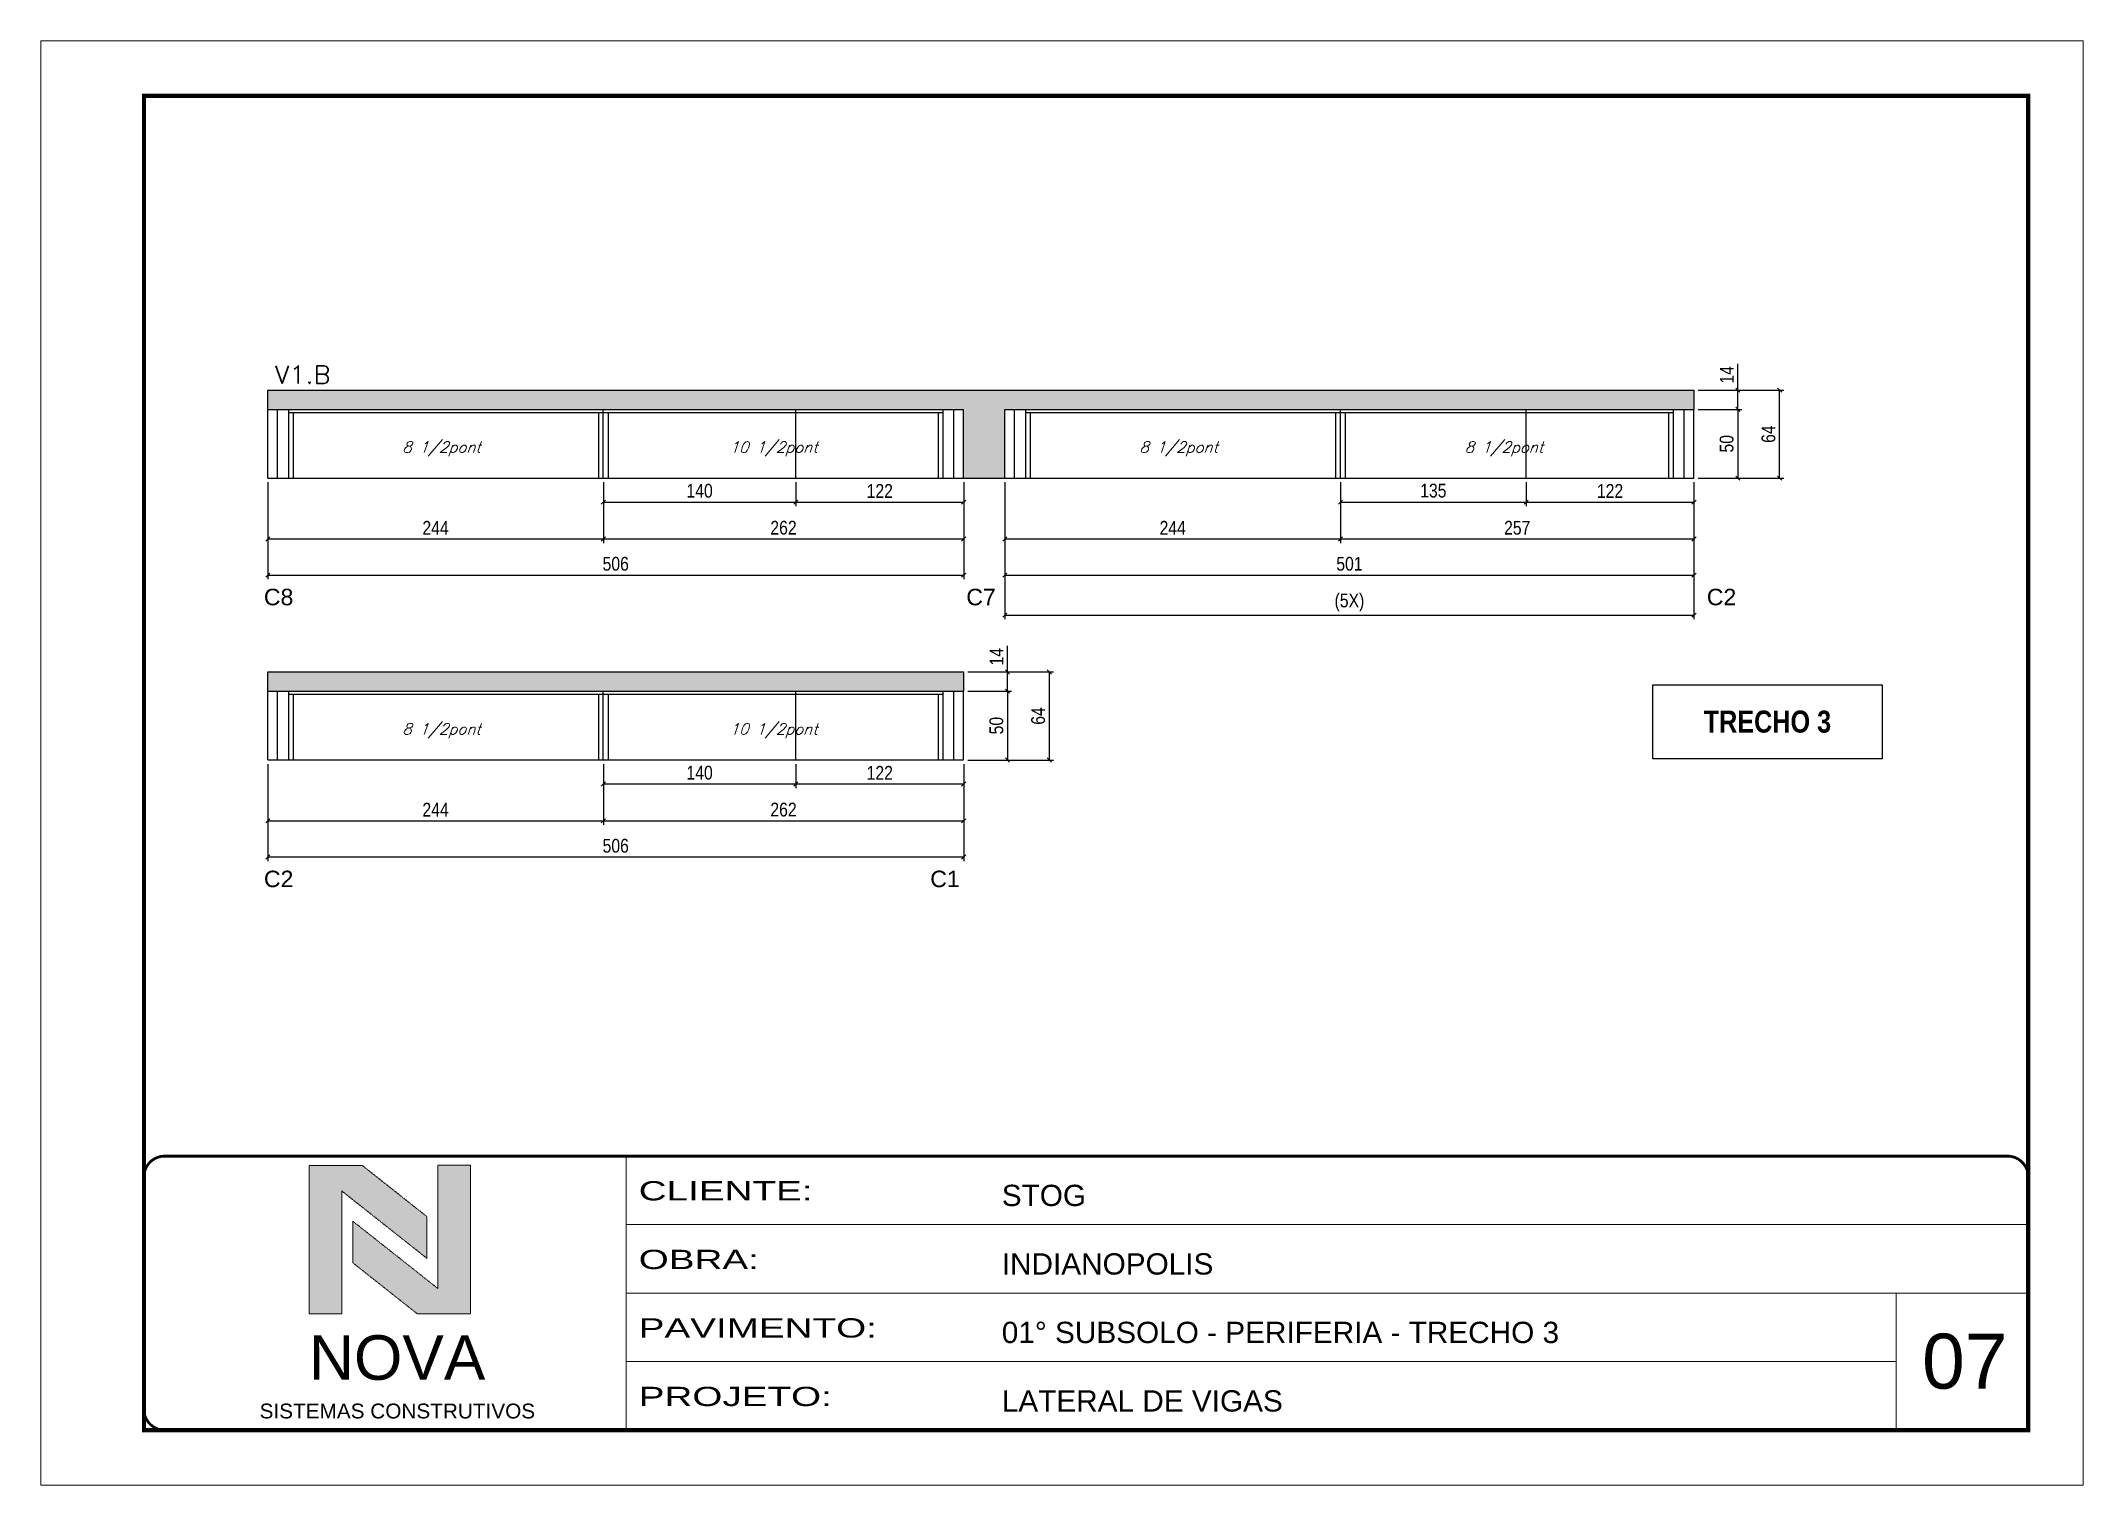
# Model space of a CAD drawing. Extents: x 0 to 6325, y 10169 to 19307.
# Drawn here: x 3170 to 4655, y 15911 to 16961 of the extents above; entities that cross this region are included whole.
import ezdxf

# ---------------------------------------------------------------- set-up
doc = ezdxf.new("R2010")
doc.units = 0
doc.linetypes.add('CONTINUO', pattern=[0])
doc.linetypes.add('DASHED', pattern=[0.75, 0.5, -0.25])
for name, color, linetype in [('1', 1, 'Continuous'), ('5', 5, 'Continuous'), ('COTA', 241, 'Continuous'), ('NOMENCLATURA', 7, 'Continuous'), ('Painéis', 200, 'Continuous'), ('SARR_2.2x7', 40, 'Continuous'), ('SARR_3.5x7', 81, 'Continuous'), ('texto', 7, 'Continuous')]:
    doc.layers.add(name, color=color, linetype=linetype)
for name, color, linetype, lineweight in [('CARIMBO', 255, 'Continuous', 9), ('CARIMBO-LEGENDA', 75, 'Continuous', 15), ('Folhas', 255, 'Continuous', 9), ('SARRAFO DE PRESSAO', 251, 'DASHED', 9), ('Texto Seção', 7, 'Continuous', 15)]:
    doc.layers.add(name, color=color, linetype=linetype, lineweight=lineweight)
doc.styles.add('arial', font='arial.ttf')
doc.styles.add('COTA TECNICA', font='techl___.ttf', dxfattribs={"height": 10})
doc.styles.add('REGUA-120', font='ROMANS.shx', dxfattribs={"height": 15})
doc.styles.add('ROMANC', font='techb___.ttf', dxfattribs={"height": 2.5})
doc.styles.add('Romans', font='romans.shx')
doc.styles.get("Standard").update_dxf_attribs({"font": 'arial.ttf'})
doc.styles.add('Tecnologia', font='')
doc.styles.get('Tecnologia').set_extended_font_data('Forgotten Futurist')
doc.dimstyles.new('PAINEL', dxfattribs={"dimtxt": 10, "dimasz": 3, "dimexe": 3, "dimexo": 3, "dimgap": 3, "dimtad": 1, "dimdec": 1, "dimzin": 12, "dimdsep": 46, "dimtxsty": 'COTA TECNICA', "dimblk1": 'OBLIQUE', "dimblk2": 'OBLIQUE', "dimsah": 1, "dimcen": 0.9, "dimclrd": 4, "dimclre": 4, "dimclrt": 240, "dimadec": 1, "dimazin": 3, "dimtfac": 1, "dimtdec": 1, "dimtmove": 0, "dimatfit": 3, "dimfxl": 1, "dimtolj": 1, "dimtzin": 12, "dimarcsym": 0})

msp = doc.modelspace()

# ---------------------------------------------------------------- texts
at = {"layer": '5', "linetype": 'Continuous'}
for s, p in [('C8', (3332.18, 16551.08)), ('C7', (3842.92, 16551.08)), ('C2', (4381.35, 16551.08)), ('C2', (3332.18, 16346.16)), ('C1', (3816.7, 16346.16))]:
    msp.add_text(s, height=12, rotation=0.00004, dxfattribs=at).set_placement(p)
at = {"layer": 'CARIMBO', "style": 'arial'}
msp.add_text('07', height=40, dxfattribs=at).set_placement((4537.86, 15981.57))
at = {"layer": 'NOMENCLATURA', "color": 2, "insert": (4425.42, 16466.4), "char_height": 16, "attachment_point": 5, "style": 'ROMANC'}
msp.add_mtext('TRECHO 3', dxfattribs=at)
at = {"layer": 'texto', "color": 2, "char_height": 8, "attachment_point": 5, "style": 'Romans'}
for s, insert in [('{\\Q19;\\C256;8 1/2pont}', (3461.33, 16664.76)), ('{\\Q19;\\C256;10 1/2pont}', (3702.83, 16664.76)), ('{\\Q19;\\C256;8 1/2pont}', (3997.33, 16664.76)), ('{\\Q19;\\C256;8 1/2pont}', (4233.83, 16664.76)), ('{\\Q19;\\C256;8 1/2pont}', (3461.33, 16459.84)), ('{\\Q19;\\C256;10 1/2pont}', (3702.83, 16459.84))]:
    msp.add_mtext(s, dxfattribs=dict(at, insert=insert))
at = {"layer": 'Texto Seção', "style": 'REGUA-120', "width": 1.05}
msp.add_text('V1.B', height=13, dxfattribs=at).set_placement((3340.2, 16712.22))

# ---------------------------------------------------------------- blocks, each defined once
blk = doc.blocks.new('A$C64660E27')
at = {"layer": 'COTA', "true_color": 0x1a1a1a}
h = blk.add_hatch(color=250, dxfattribs=at)
h.dxf.hatch_style = 1
h.paths.add_polyline_path([(185.4, -11.6), (142.4, -11.6), (142.4, -131.6), (168.8, -131.6), (168.8, -32.2), (237.7, -86.7), (237.7, -53)])
at = {"layer": 'COTA'}
h = blk.add_hatch(color=20, dxfattribs=at)
h.dxf.hatch_style = 1
h.paths.add_polyline_path([(273, -11.4), (246.6, -11.4), (246.6, -111.1), (177.7, -56.6), (177.7, -90.2), (230, -131.6), (273, -131.6)])
for p, q in [((142.4, -131.6), (142.4, -11.6)), ((142.4, -11.6), (185.4, -11.6)), ((185.4, -11.6), (237.7, -53)), ((273, -11.4), (246.6, -11.4)), ((246.6, -111.1), (246.6, -11.4)), ((273, -11.4), (273, -131.6)), ((168.8, -32.2), (237.7, -86.7)), ((168.8, -131.6), (168.8, -32.2)), ((246.6, -111.1), (177.7, -56.6)), ((177.7, -90.2), (177.7, -56.6)), ((237.7, -86.7), (237.7, -53)), ((230, -131.6), (177.7, -90.2)), ((142.4, -131.6), (168.8, -131.6)), ((273, -131.6), (230, -131.6))]:
    blk.add_line(p, q)
at = {"layer": 'CARIMBO-LEGENDA', "color": 7, "linetype": 'Continuous', "ltscale": 100, "style": 'arial'}
blk.add_text('NOVA', height=36, dxfattribs=at).set_placement((142.4, -184.8))
at = {"layer": 'CARIMBO-LEGENDA', "color": 7, "linetype": 'Continuous', "style": 'arial'}
blk.add_text('SISTEMAS CONSTRUTIVOS', height=12, dxfattribs=at).set_placement((102.5, -216))
blk = doc.blocks.new('9999999999')
at = {"color": 30, "linetype": 'CONTINUO'}
for p, q in [((98564.6, 34230.2), (98564.6, 34429.4)), ((98564.6, 34379.6), (99584, 34379.6)), ((98564.6, 34329.8), (99488, 34329.8)), ((99584, 34329.8), (99488, 34329.8)), ((99488, 34329.8), (99488, 34230.2)), ((98564.6, 34280), (99488, 34280))]:
    blk.add_line(p, q, dxfattribs=at)
at = {"color": 30, "linetype": 'CONTINUO', "const_width": 2}
blk.add_lwpolyline([(99584, 34230.2), (99584, 34414.4, 0.414214), (99569, 34429.4), (98229, 34429.4, 0.414214), (98214, 34414.4), (98214, 34245.2, 0.414214), (98229, 34230.2), (99584, 34230.2)], format="xyb", dxfattribs=at)
at = {"layer": 'Folhas'}
blk.add_lwpolyline([(98139, 34190.2), (99624, 34190.2), (99624, 35240.2), (98139, 35240.2)], close=True, dxfattribs=at)
at = {"layer": 'Folhas', "color": 30, "const_width": 3}
blk.add_lwpolyline([(98214, 34230.2), (99584, 34230.2), (99584, 35200.2), (98214, 35200.2)], close=True, dxfattribs=at)
at = {"xscale": 0.9, "yscale": 0.9, "zscale": 0.9}
blk.add_blockref('A$C64660E27', (98205.8, 34433.1), dxfattribs=at)
at = {"color": 7, "linetype": 'Continuous', "ltscale": 5, "style": 'arial'}
for s, height, p in [('STOG', 15.48, (98837.7, 34393.1)), ('INDIANOPOLIS', 15.483, (98837.7, 34343.3)), ('01° SUBSOLO - PERIFERIA - TRECHO 3', 15.483, (98837.7, 34293.5)), ('LATERAL DE VIGAS', 15.483, (98837.7, 34243.7))]:
    blk.add_text(s, height=height, dxfattribs=at).set_placement(p)
at = {"layer": 'Folhas', "color": 7, "style": 'Tecnologia', "width": 1.5}
for s, p in [('CLIENTE:', (98573.7, 34397.2)), ('OBRA:', (98573.7, 34347.3)), ('PAVIMENTO:', (98573.7, 34297.5)), ('PROJETO:', (98573.7, 34247.7))]:
    blk.add_text(s, height=14, dxfattribs=at).set_placement(p)
blk = doc.blocks.new('_Oblique')
at = {"layer": '1', "color": 0, "lineweight": -2}
blk.add_line((-0.5, -0.5), (0.5, 0.5), dxfattribs=at)
blk = doc.blocks.new('*D197')
at = {"layer": 'COTA', "color": 4, "linetype": 'ByBlock', "lineweight": -2, "transparency": 16777216}
for p, q in [((3335, 16640.5), (3335, 16596.3)), ((3579, 16640.5), (3579, 16596.3)), ((3335, 16599.3), (3579, 16599.3))]:
    blk.add_line(p, q, dxfattribs=at)
at = {"layer": 'Defpoints', "color": 0, "linetype": 'ByBlock', "transparency": 16777216}
for p in [(3335, 16643.5), (3579, 16643.5), (3579, 16599.3)]:
    blk.add_point(p, dxfattribs=at)
at = {"layer": 'COTA', "color": 4, "linetype": 'ByBlock', "lineweight": -2, "transparency": 16777216, "xscale": 3, "yscale": 3, "zscale": 3, "rotation": 180}
blk.add_blockref('_Oblique', (3335, 16599.3), dxfattribs=at)
at = {"layer": 'COTA', "color": 4, "linetype": 'ByBlock', "lineweight": -2, "transparency": 16777216, "xscale": 3, "yscale": 3, "zscale": 3}
blk.add_blockref('_Oblique', (3579, 16599.3), dxfattribs=at)
at = {"layer": 'COTA', "color": 240, "linetype": 'ByBlock', "transparency": 16777216, "insert": (3457, 16607.4), "char_height": 10, "attachment_point": 5, "style": 'COTA TECNICA'}
blk.add_mtext('\\A1;244', dxfattribs=at)
blk = doc.blocks.new('*D198')
at = {"layer": 'COTA', "color": 4, "linetype": 'ByBlock', "lineweight": -2, "transparency": 16777216}
for p, q in [((3579, 16640.5), (3579, 16596.3)), ((3841, 16640.5), (3841, 16596.3)), ((3579, 16599.3), (3841, 16599.3))]:
    blk.add_line(p, q, dxfattribs=at)
at = {"layer": 'Defpoints', "color": 0, "linetype": 'ByBlock', "transparency": 16777216}
for p in [(3579, 16643.5), (3841, 16643.5), (3841, 16599.3)]:
    blk.add_point(p, dxfattribs=at)
at = {"layer": 'COTA', "color": 4, "linetype": 'ByBlock', "lineweight": -2, "transparency": 16777216, "xscale": 3, "yscale": 3, "zscale": 3, "rotation": 180}
blk.add_blockref('_Oblique', (3579, 16599.3), dxfattribs=at)
at = {"layer": 'COTA', "color": 4, "linetype": 'ByBlock', "lineweight": -2, "transparency": 16777216, "xscale": 3, "yscale": 3, "zscale": 3}
blk.add_blockref('_Oblique', (3841, 16599.3), dxfattribs=at)
at = {"layer": 'COTA', "color": 240, "linetype": 'ByBlock', "transparency": 16777216, "insert": (3710, 16607.4), "char_height": 10, "width": 210.731, "attachment_point": 5, "style": 'COTA TECNICA'}
blk.add_mtext('\\A1;262', dxfattribs=at)
blk = doc.blocks.new('*D686')
at = {"layer": 'COTA', "color": 4, "linetype": 'ByBlock', "lineweight": -2, "transparency": 16777216}
for p, q in [((3335, 16640.5), (3335, 16570)), ((3841, 16640.5), (3841, 16570)), ((3335, 16573), (3841, 16573))]:
    blk.add_line(p, q, dxfattribs=at)
at = {"layer": 'Defpoints', "color": 0, "linetype": 'ByBlock', "transparency": 16777216}
for p in [(3335, 16643.5), (3841, 16643.5), (3841, 16573)]:
    blk.add_point(p, dxfattribs=at)
at = {"layer": 'COTA', "color": 4, "linetype": 'ByBlock', "lineweight": -2, "transparency": 16777216, "xscale": 3, "yscale": 3, "zscale": 3, "rotation": 180}
blk.add_blockref('_Oblique', (3335, 16573), dxfattribs=at)
at = {"layer": 'COTA', "color": 4, "linetype": 'ByBlock', "lineweight": -2, "transparency": 16777216, "xscale": 3, "yscale": 3, "zscale": 3}
blk.add_blockref('_Oblique', (3841, 16573), dxfattribs=at)
at = {"layer": 'COTA', "color": 240, "linetype": 'ByBlock', "transparency": 16777216, "insert": (3588, 16581.2), "char_height": 10, "attachment_point": 5, "style": 'COTA TECNICA'}
blk.add_mtext('\\A1;506', dxfattribs=at)
blk = doc.blocks.new('*D687')
at = {"layer": 'COTA', "color": 4, "lineweight": -2, "transparency": 16777216}
for p, q in [((3579, 16640.5), (3579, 16623.1)), ((3719, 16640.5), (3719, 16623.1)), ((3579, 16626.1), (3719, 16626.1))]:
    blk.add_line(p, q, dxfattribs=at)
at = {"layer": 'Defpoints', "color": 0, "transparency": 16777216}
for p in [(3579, 16643.5), (3719, 16643.5), (3719, 16626.1)]:
    blk.add_point(p, dxfattribs=at)
at = {"layer": 'COTA', "color": 4, "lineweight": -2, "transparency": 16777216, "xscale": 3, "yscale": 3, "zscale": 3, "rotation": 180}
blk.add_blockref('_Oblique', (3579, 16626.1), dxfattribs=at)
at = {"layer": 'COTA', "color": 4, "lineweight": -2, "transparency": 16777216, "xscale": 3, "yscale": 3, "zscale": 3}
blk.add_blockref('_Oblique', (3719, 16626.1), dxfattribs=at)
at = {"layer": 'COTA', "color": 240, "transparency": 16777216, "insert": (3649, 16634.3), "char_height": 10, "attachment_point": 5, "style": 'COTA TECNICA'}
blk.add_mtext('\\A1;140', dxfattribs=at)
blk = doc.blocks.new('*D688')
at = {"layer": 'COTA', "color": 4, "lineweight": -2, "transparency": 16777216}
for p, q in [((3719, 16640.5), (3719, 16623.1)), ((3841, 16640.5), (3841, 16623.1)), ((3719, 16626.1), (3841, 16626.1))]:
    blk.add_line(p, q, dxfattribs=at)
at = {"layer": 'Defpoints', "color": 0, "transparency": 16777216}
for p in [(3719, 16643.5), (3841, 16643.5), (3841, 16626.1)]:
    blk.add_point(p, dxfattribs=at)
at = {"layer": 'COTA', "color": 4, "lineweight": -2, "transparency": 16777216, "xscale": 3, "yscale": 3, "zscale": 3, "rotation": 180}
blk.add_blockref('_Oblique', (3719, 16626.1), dxfattribs=at)
at = {"layer": 'COTA', "color": 4, "lineweight": -2, "transparency": 16777216, "xscale": 3, "yscale": 3, "zscale": 3}
blk.add_blockref('_Oblique', (3841, 16626.1), dxfattribs=at)
at = {"layer": 'COTA', "color": 240, "transparency": 16777216, "insert": (3780, 16634.2), "char_height": 10, "attachment_point": 5, "style": 'COTA TECNICA'}
blk.add_mtext('\\A1;122', dxfattribs=at)
blk = doc.blocks.new('*D259')
at = {"layer": 'COTA', "color": 4, "linetype": 'ByBlock', "lineweight": -2, "transparency": 16777216}
for p, q in [((3871, 16640.5), (3871, 16596.3)), ((4115, 16640.5), (4115, 16596.3)), ((3871, 16599.3), (4115, 16599.3))]:
    blk.add_line(p, q, dxfattribs=at)
at = {"layer": 'Defpoints', "color": 0, "linetype": 'ByBlock', "transparency": 16777216}
for p in [(3871, 16643.5), (4115, 16643.5), (4115, 16599.3)]:
    blk.add_point(p, dxfattribs=at)
at = {"layer": 'COTA', "color": 4, "linetype": 'ByBlock', "lineweight": -2, "transparency": 16777216, "xscale": 3, "yscale": 3, "zscale": 3, "rotation": 180}
blk.add_blockref('_Oblique', (3871, 16599.3), dxfattribs=at)
at = {"layer": 'COTA', "color": 4, "linetype": 'ByBlock', "lineweight": -2, "transparency": 16777216, "xscale": 3, "yscale": 3, "zscale": 3}
blk.add_blockref('_Oblique', (4115, 16599.3), dxfattribs=at)
at = {"layer": 'COTA', "color": 240, "linetype": 'ByBlock', "transparency": 16777216, "insert": (3993, 16607.4), "char_height": 10, "attachment_point": 5, "style": 'COTA TECNICA'}
blk.add_mtext('\\A1;244', dxfattribs=at)
blk = doc.blocks.new('*D260')
at = {"layer": 'COTA', "color": 4, "linetype": 'ByBlock', "lineweight": -2, "transparency": 16777216}
for p, q in [((4115, 16640.5), (4115, 16596.3)), ((4372, 16640.5), (4372, 16596.3)), ((4115, 16599.3), (4372, 16599.3))]:
    blk.add_line(p, q, dxfattribs=at)
at = {"layer": 'Defpoints', "color": 0, "linetype": 'ByBlock', "transparency": 16777216}
for p in [(4115, 16643.5), (4372, 16643.5), (4372, 16599.3)]:
    blk.add_point(p, dxfattribs=at)
at = {"layer": 'COTA', "color": 4, "linetype": 'ByBlock', "lineweight": -2, "transparency": 16777216, "xscale": 3, "yscale": 3, "zscale": 3, "rotation": 180}
blk.add_blockref('_Oblique', (4115, 16599.3), dxfattribs=at)
at = {"layer": 'COTA', "color": 4, "linetype": 'ByBlock', "lineweight": -2, "transparency": 16777216, "xscale": 3, "yscale": 3, "zscale": 3}
blk.add_blockref('_Oblique', (4372, 16599.3), dxfattribs=at)
at = {"layer": 'COTA', "color": 240, "linetype": 'ByBlock', "transparency": 16777216, "insert": (4243.5, 16607.4), "char_height": 10, "width": 210.731, "attachment_point": 5, "style": 'COTA TECNICA'}
blk.add_mtext('\\A1;257', dxfattribs=at)
blk = doc.blocks.new('*D689')
at = {"layer": 'COTA', "color": 4, "linetype": 'ByBlock', "lineweight": -2, "transparency": 16777216}
for p, q in [((3871, 16640.5), (3871, 16570)), ((4372, 16640.5), (4372, 16570)), ((3871, 16573), (4372, 16573))]:
    blk.add_line(p, q, dxfattribs=at)
at = {"layer": 'Defpoints', "color": 0, "linetype": 'ByBlock', "transparency": 16777216}
for p in [(3871, 16643.5), (4372, 16643.5), (4372, 16573)]:
    blk.add_point(p, dxfattribs=at)
at = {"layer": 'COTA', "color": 4, "linetype": 'ByBlock', "lineweight": -2, "transparency": 16777216, "xscale": 3, "yscale": 3, "zscale": 3, "rotation": 180}
blk.add_blockref('_Oblique', (3871, 16573), dxfattribs=at)
at = {"layer": 'COTA', "color": 4, "linetype": 'ByBlock', "lineweight": -2, "transparency": 16777216, "xscale": 3, "yscale": 3, "zscale": 3}
blk.add_blockref('_Oblique', (4372, 16573), dxfattribs=at)
at = {"layer": 'COTA', "color": 240, "linetype": 'ByBlock', "transparency": 16777216, "insert": (4121.5, 16581.2), "char_height": 10, "attachment_point": 5, "style": 'COTA TECNICA'}
blk.add_mtext('\\A1;501', dxfattribs=at)
blk = doc.blocks.new('*D690')
at = {"layer": 'COTA', "color": 4, "lineweight": -2, "transparency": 16777216}
for p, q in [((4115, 16640.5), (4115, 16623.1)), ((4250, 16640.5), (4250, 16623.1)), ((4115, 16626.1), (4250, 16626.1))]:
    blk.add_line(p, q, dxfattribs=at)
at = {"layer": 'Defpoints', "color": 0, "transparency": 16777216}
for p in [(4115, 16643.5), (4250, 16643.5), (4250, 16626.1)]:
    blk.add_point(p, dxfattribs=at)
at = {"layer": 'COTA', "color": 4, "lineweight": -2, "transparency": 16777216, "xscale": 3, "yscale": 3, "zscale": 3, "rotation": 180}
blk.add_blockref('_Oblique', (4115, 16626.1), dxfattribs=at)
at = {"layer": 'COTA', "color": 4, "lineweight": -2, "transparency": 16777216, "xscale": 3, "yscale": 3, "zscale": 3}
blk.add_blockref('_Oblique', (4250, 16626.1), dxfattribs=at)
at = {"layer": 'COTA', "color": 240, "transparency": 16777216, "insert": (4182.5, 16634.4), "char_height": 10, "attachment_point": 5, "style": 'COTA TECNICA'}
blk.add_mtext('\\A1;135', dxfattribs=at)
blk = doc.blocks.new('*D691')
at = {"layer": 'COTA', "color": 4, "lineweight": -2, "transparency": 16777216}
for p, q in [((4250, 16640.5), (4250, 16623.1)), ((4372, 16640.5), (4372, 16623.1)), ((4250, 16626.1), (4372, 16626.1))]:
    blk.add_line(p, q, dxfattribs=at)
at = {"layer": 'Defpoints', "color": 0, "transparency": 16777216}
for p in [(4250, 16643.5), (4372, 16643.5), (4372, 16626.1)]:
    blk.add_point(p, dxfattribs=at)
at = {"layer": 'COTA', "color": 4, "lineweight": -2, "transparency": 16777216, "xscale": 3, "yscale": 3, "zscale": 3, "rotation": 180}
blk.add_blockref('_Oblique', (4250, 16626.1), dxfattribs=at)
at = {"layer": 'COTA', "color": 4, "lineweight": -2, "transparency": 16777216, "xscale": 3, "yscale": 3, "zscale": 3}
blk.add_blockref('_Oblique', (4372, 16626.1), dxfattribs=at)
at = {"layer": 'COTA', "color": 240, "transparency": 16777216, "insert": (4311, 16634.2), "char_height": 10, "attachment_point": 5, "style": 'COTA TECNICA'}
blk.add_mtext('\\A1;122', dxfattribs=at)
blk = doc.blocks.new('*D677')
at = {"layer": 'COTA', "color": 4, "lineweight": -2, "transparency": 16777216}
for p, q in [((3871, 16640.5), (3871, 16540.9)), ((4372, 16640.5), (4372, 16540.9)), ((3871, 16543.9), (4372, 16543.9))]:
    blk.add_line(p, q, dxfattribs=at)
at = {"layer": 'Defpoints', "color": 0, "transparency": 16777216}
for p in [(3871, 16643.5), (4372, 16643.5), (4372, 16543.9)]:
    blk.add_point(p, dxfattribs=at)
at = {"layer": 'COTA', "color": 4, "lineweight": -2, "transparency": 16777216, "xscale": 3, "yscale": 3, "zscale": 3, "rotation": 180}
blk.add_blockref('_Oblique', (3871, 16543.9), dxfattribs=at)
at = {"layer": 'COTA', "color": 4, "lineweight": -2, "transparency": 16777216, "xscale": 3, "yscale": 3, "zscale": 3}
blk.add_blockref('_Oblique', (4372, 16543.9), dxfattribs=at)
at = {"layer": 'COTA', "color": 240, "transparency": 16777216, "insert": (4121.5, 16553.1), "char_height": 10, "attachment_point": 5, "style": 'COTA TECNICA'}
blk.add_mtext('\\A1;(5X)', dxfattribs=at)
blk = doc.blocks.new('*D242')
at = {"layer": 'COTA', "color": 4, "lineweight": -2, "transparency": 16777216}
for p, q in [((4375, 16693.5), (4406.9, 16693.5)), ((4403.9, 16693.5), (4403.9, 16643.5)), ((4375, 16643.5), (4406.9, 16643.5))]:
    blk.add_line(p, q, dxfattribs=at)
at = {"layer": 'Defpoints', "color": 0, "transparency": 16777216}
for p in [(4372, 16693.5), (4372, 16643.5), (4403.9, 16643.5)]:
    blk.add_point(p, dxfattribs=at)
at = {"layer": 'COTA', "color": 4, "lineweight": -2, "transparency": 16777216, "xscale": 3, "yscale": 3, "zscale": 3}
for p, rotation in [((4403.9, 16693.5), 90), ((4403.9, 16643.5), 270)]:
    blk.add_blockref('_Oblique', p, dxfattribs=dict(at, rotation=rotation))
at = {"layer": 'COTA', "color": 240, "transparency": 16777216, "insert": (4395.8, 16668.5), "char_height": 10, "attachment_point": 5, "rotation": 90, "style": 'COTA TECNICA'}
blk.add_mtext('\\A1;50', dxfattribs=at)
blk = doc.blocks.new('*D243')
at = {"layer": 'COTA', "color": 4, "lineweight": -2, "transparency": 16777216}
for p, q in [((4403.9, 16707.5), (4403.9, 16726.7)), ((4375, 16707.5), (4406.9, 16707.5)), ((4403.9, 16693.5), (4403.9, 16707.5)), ((4375, 16693.5), (4406.9, 16693.5))]:
    blk.add_line(p, q, dxfattribs=at)
at = {"layer": 'Defpoints', "color": 0, "transparency": 16777216}
for p in [(4372, 16707.5), (4403.9, 16707.5), (4372, 16693.5)]:
    blk.add_point(p, dxfattribs=at)
at = {"layer": 'COTA', "color": 4, "lineweight": -2, "transparency": 16777216, "xscale": 3, "yscale": 3, "zscale": 3}
for p, rotation in [((4403.9, 16707.5), 90), ((4403.9, 16693.5), 270)]:
    blk.add_blockref('_Oblique', p, dxfattribs=dict(at, rotation=rotation))
at = {"layer": 'COTA', "color": 240, "transparency": 16777216, "insert": (4395.9, 16718.6), "char_height": 10, "attachment_point": 5, "rotation": 90, "style": 'COTA TECNICA'}
blk.add_mtext('\\A1;14', dxfattribs=at)
blk = doc.blocks.new('*D244')
at = {"layer": 'COTA', "color": 4, "lineweight": -2, "transparency": 16777216}
for p, q in [((4375, 16707.5), (4437.3, 16707.5)), ((4434.3, 16643.5), (4434.3, 16707.5)), ((4375, 16643.5), (4437.3, 16643.5))]:
    blk.add_line(p, q, dxfattribs=at)
at = {"layer": 'Defpoints', "color": 0, "transparency": 16777216}
for p in [(4372, 16707.5), (4434.3, 16707.5), (4372, 16643.5)]:
    blk.add_point(p, dxfattribs=at)
at = {"layer": 'COTA', "color": 4, "lineweight": -2, "transparency": 16777216, "xscale": 3, "yscale": 3, "zscale": 3}
for p, rotation in [((4434.3, 16707.5), 90), ((4434.3, 16643.5), 270)]:
    blk.add_blockref('_Oblique', p, dxfattribs=dict(at, rotation=rotation))
at = {"layer": 'COTA', "color": 240, "transparency": 16777216, "insert": (4426.2, 16675.5), "char_height": 10, "attachment_point": 5, "rotation": 90, "style": 'COTA TECNICA'}
blk.add_mtext('\\A1;64', dxfattribs=at)
blk = doc.blocks.new('*D252')
at = {"layer": 'COTA', "color": 4, "linetype": 'ByBlock', "lineweight": -2, "transparency": 16777216}
for p, q in [((3335, 16435.6), (3335, 16391.4)), ((3579, 16435.6), (3579, 16391.4)), ((3335, 16394.4), (3579, 16394.4))]:
    blk.add_line(p, q, dxfattribs=at)
at = {"layer": 'Defpoints', "color": 0, "linetype": 'ByBlock', "transparency": 16777216}
for p in [(3335, 16438.6), (3579, 16438.6), (3579, 16394.4)]:
    blk.add_point(p, dxfattribs=at)
at = {"layer": 'COTA', "color": 4, "linetype": 'ByBlock', "lineweight": -2, "transparency": 16777216, "xscale": 3, "yscale": 3, "zscale": 3, "rotation": 180}
blk.add_blockref('_Oblique', (3335, 16394.4), dxfattribs=at)
at = {"layer": 'COTA', "color": 4, "linetype": 'ByBlock', "lineweight": -2, "transparency": 16777216, "xscale": 3, "yscale": 3, "zscale": 3}
blk.add_blockref('_Oblique', (3579, 16394.4), dxfattribs=at)
at = {"layer": 'COTA', "color": 240, "linetype": 'ByBlock', "transparency": 16777216, "insert": (3457, 16402.5), "char_height": 10, "attachment_point": 5, "style": 'COTA TECNICA'}
blk.add_mtext('\\A1;244', dxfattribs=at)
blk = doc.blocks.new('*D253')
at = {"layer": 'COTA', "color": 4, "linetype": 'ByBlock', "lineweight": -2, "transparency": 16777216}
for p, q in [((3579, 16435.6), (3579, 16391.4)), ((3841, 16435.6), (3841, 16391.4)), ((3579, 16394.4), (3841, 16394.4))]:
    blk.add_line(p, q, dxfattribs=at)
at = {"layer": 'Defpoints', "color": 0, "linetype": 'ByBlock', "transparency": 16777216}
for p in [(3579, 16438.6), (3841, 16438.6), (3841, 16394.4)]:
    blk.add_point(p, dxfattribs=at)
at = {"layer": 'COTA', "color": 4, "linetype": 'ByBlock', "lineweight": -2, "transparency": 16777216, "xscale": 3, "yscale": 3, "zscale": 3, "rotation": 180}
blk.add_blockref('_Oblique', (3579, 16394.4), dxfattribs=at)
at = {"layer": 'COTA', "color": 4, "linetype": 'ByBlock', "lineweight": -2, "transparency": 16777216, "xscale": 3, "yscale": 3, "zscale": 3}
blk.add_blockref('_Oblique', (3841, 16394.4), dxfattribs=at)
at = {"layer": 'COTA', "color": 240, "linetype": 'ByBlock', "transparency": 16777216, "insert": (3710, 16402.5), "char_height": 10, "width": 210.731, "attachment_point": 5, "style": 'COTA TECNICA'}
blk.add_mtext('\\A1;262', dxfattribs=at)
blk = doc.blocks.new('*D679')
at = {"layer": 'COTA', "color": 4, "linetype": 'ByBlock', "lineweight": -2, "transparency": 16777216}
for p, q in [((3335, 16435.6), (3335, 16365.1)), ((3841, 16435.6), (3841, 16365.1)), ((3335, 16368.1), (3841, 16368.1))]:
    blk.add_line(p, q, dxfattribs=at)
at = {"layer": 'Defpoints', "color": 0, "linetype": 'ByBlock', "transparency": 16777216}
for p in [(3335, 16438.6), (3841, 16438.6), (3841, 16368.1)]:
    blk.add_point(p, dxfattribs=at)
at = {"layer": 'COTA', "color": 4, "linetype": 'ByBlock', "lineweight": -2, "transparency": 16777216, "xscale": 3, "yscale": 3, "zscale": 3, "rotation": 180}
blk.add_blockref('_Oblique', (3335, 16368.1), dxfattribs=at)
at = {"layer": 'COTA', "color": 4, "linetype": 'ByBlock', "lineweight": -2, "transparency": 16777216, "xscale": 3, "yscale": 3, "zscale": 3}
blk.add_blockref('_Oblique', (3841, 16368.1), dxfattribs=at)
at = {"layer": 'COTA', "color": 240, "linetype": 'ByBlock', "transparency": 16777216, "insert": (3588, 16376.2), "char_height": 10, "attachment_point": 5, "style": 'COTA TECNICA'}
blk.add_mtext('\\A1;506', dxfattribs=at)
blk = doc.blocks.new('*D680')
at = {"layer": 'COTA', "color": 4, "lineweight": -2, "transparency": 16777216}
for p, q in [((3579, 16435.6), (3579, 16418.2)), ((3719, 16435.6), (3719, 16418.2)), ((3579, 16421.2), (3719, 16421.2))]:
    blk.add_line(p, q, dxfattribs=at)
at = {"layer": 'Defpoints', "color": 0, "transparency": 16777216}
for p in [(3579, 16438.6), (3719, 16438.6), (3719, 16421.2)]:
    blk.add_point(p, dxfattribs=at)
at = {"layer": 'COTA', "color": 4, "lineweight": -2, "transparency": 16777216, "xscale": 3, "yscale": 3, "zscale": 3, "rotation": 180}
blk.add_blockref('_Oblique', (3579, 16421.2), dxfattribs=at)
at = {"layer": 'COTA', "color": 4, "lineweight": -2, "transparency": 16777216, "xscale": 3, "yscale": 3, "zscale": 3}
blk.add_blockref('_Oblique', (3719, 16421.2), dxfattribs=at)
at = {"layer": 'COTA', "color": 240, "transparency": 16777216, "insert": (3649, 16429.3), "char_height": 10, "attachment_point": 5, "style": 'COTA TECNICA'}
blk.add_mtext('\\A1;140', dxfattribs=at)
blk = doc.blocks.new('*D681')
at = {"layer": 'COTA', "color": 4, "lineweight": -2, "transparency": 16777216}
for p, q in [((3719, 16435.6), (3719, 16418.2)), ((3841, 16435.6), (3841, 16418.2)), ((3719, 16421.2), (3841, 16421.2))]:
    blk.add_line(p, q, dxfattribs=at)
at = {"layer": 'Defpoints', "color": 0, "transparency": 16777216}
for p in [(3719, 16438.6), (3841, 16438.6), (3841, 16421.2)]:
    blk.add_point(p, dxfattribs=at)
at = {"layer": 'COTA', "color": 4, "lineweight": -2, "transparency": 16777216, "xscale": 3, "yscale": 3, "zscale": 3, "rotation": 180}
blk.add_blockref('_Oblique', (3719, 16421.2), dxfattribs=at)
at = {"layer": 'COTA', "color": 4, "lineweight": -2, "transparency": 16777216, "xscale": 3, "yscale": 3, "zscale": 3}
blk.add_blockref('_Oblique', (3841, 16421.2), dxfattribs=at)
at = {"layer": 'COTA', "color": 240, "transparency": 16777216, "insert": (3780, 16429.3), "char_height": 10, "attachment_point": 5, "style": 'COTA TECNICA'}
blk.add_mtext('\\A1;122', dxfattribs=at)
blk = doc.blocks.new('*D254')
at = {"layer": 'COTA', "color": 4, "lineweight": -2, "transparency": 16777216}
for p, q in [((3844, 16488.6), (3875.9, 16488.6)), ((3872.9, 16488.6), (3872.9, 16438.6)), ((3844, 16438.6), (3875.9, 16438.6))]:
    blk.add_line(p, q, dxfattribs=at)
at = {"layer": 'Defpoints', "color": 0, "transparency": 16777216}
for p in [(3841, 16488.6), (3841, 16438.6), (3872.9, 16438.6)]:
    blk.add_point(p, dxfattribs=at)
at = {"layer": 'COTA', "color": 4, "lineweight": -2, "transparency": 16777216, "xscale": 3, "yscale": 3, "zscale": 3}
for p, rotation in [((3872.9, 16488.6), 90), ((3872.9, 16438.6), 270)]:
    blk.add_blockref('_Oblique', p, dxfattribs=dict(at, rotation=rotation))
at = {"layer": 'COTA', "color": 240, "transparency": 16777216, "insert": (3864.8, 16463.6), "char_height": 10, "attachment_point": 5, "rotation": 90, "style": 'COTA TECNICA'}
blk.add_mtext('\\A1;50', dxfattribs=at)
blk = doc.blocks.new('*D255')
at = {"layer": 'COTA', "color": 4, "lineweight": -2, "transparency": 16777216}
for p, q in [((3872.9, 16502.6), (3872.9, 16521.7)), ((3844, 16502.6), (3875.9, 16502.6)), ((3872.9, 16488.6), (3872.9, 16502.6)), ((3844, 16488.6), (3875.9, 16488.6))]:
    blk.add_line(p, q, dxfattribs=at)
at = {"layer": 'Defpoints', "color": 0, "transparency": 16777216}
for p in [(3841, 16502.6), (3872.9, 16502.6), (3841, 16488.6)]:
    blk.add_point(p, dxfattribs=at)
at = {"layer": 'COTA', "color": 4, "lineweight": -2, "transparency": 16777216, "xscale": 3, "yscale": 3, "zscale": 3}
for p, rotation in [((3872.9, 16502.6), 90), ((3872.9, 16488.6), 270)]:
    blk.add_blockref('_Oblique', p, dxfattribs=dict(at, rotation=rotation))
at = {"layer": 'COTA', "color": 240, "transparency": 16777216, "insert": (3864.9, 16513.7), "char_height": 10, "attachment_point": 5, "rotation": 90, "style": 'COTA TECNICA'}
blk.add_mtext('\\A1;14', dxfattribs=at)
blk = doc.blocks.new('*D256')
at = {"layer": 'COTA', "color": 4, "lineweight": -2, "transparency": 16777216}
for p, q in [((3844, 16502.6), (3906.3, 16502.6)), ((3903.3, 16438.6), (3903.3, 16502.6)), ((3844, 16438.6), (3906.3, 16438.6))]:
    blk.add_line(p, q, dxfattribs=at)
at = {"layer": 'Defpoints', "color": 0, "transparency": 16777216}
for p in [(3841, 16502.6), (3903.3, 16502.6), (3841, 16438.6)]:
    blk.add_point(p, dxfattribs=at)
at = {"layer": 'COTA', "color": 4, "lineweight": -2, "transparency": 16777216, "xscale": 3, "yscale": 3, "zscale": 3}
for p, rotation in [((3903.3, 16502.6), 90), ((3903.3, 16438.6), 270)]:
    blk.add_blockref('_Oblique', p, dxfattribs=dict(at, rotation=rotation))
at = {"layer": 'COTA', "color": 240, "transparency": 16777216, "insert": (3895.2, 16470.6), "char_height": 10, "attachment_point": 5, "rotation": 90, "style": 'COTA TECNICA'}
blk.add_mtext('\\A1;64', dxfattribs=at)

# ---------------------------------------------------------------- dimensions: what is measured, and where the dimension line sits
at = {"layer": 'COTA'}
for base, p1, p2, picture, middle in [((4403.94, 16707.54), (4371.97, 16693.54), (4371.97, 16707.54), '*D243', (4395.87, 16718.6)), ((4434.33, 16707.54), (4371.97, 16643.54), (4371.97, 16707.54), '*D244', (4426.23, 16675.54)), ((4403.94, 16643.54), (4371.97, 16693.54), (4371.97, 16643.54), '*D242', (4395.83, 16668.54)), ((3872.94, 16502.62), (3840.97, 16488.62), (3840.97, 16502.62), '*D255', (3864.87, 16513.68)), ((3903.33, 16502.62), (3840.97, 16438.62), (3840.97, 16502.62), '*D256', (3895.23, 16470.62)), ((3872.94, 16438.62), (3840.97, 16488.62), (3840.97, 16438.62), '*D254', (3864.83, 16463.62))]:
    dim = msp.add_linear_dim(base=base, p1=p1, p2=p2, angle=90, dimstyle='PAINEL', dxfattribs=at)
    dim.commit()
    dim.dimension.update_dxf_attribs({"geometry": picture, "text_midpoint": middle})
at = {"layer": 'COTA', "linetype": 'ByBlock'}
for base, p1, p2, picture, middle in [((3578.97, 16599.31), (3334.97, 16643.54), (3578.97, 16643.54), '*D197', (3456.97, 16607.38)), ((3840.97, 16573.05), (3334.97, 16643.54), (3840.97, 16643.54), '*D686', (3587.97, 16581.16)), ((4114.97, 16599.31), (3870.97, 16643.54), (4114.97, 16643.54), '*D259', (3992.97, 16607.38)), ((4371.97, 16573.05), (3870.97, 16643.54), (4371.97, 16643.54), '*D689', (4121.47, 16581.16)), ((3578.97, 16394.39), (3334.97, 16438.62), (3578.97, 16438.62), '*D252', (3456.97, 16402.46)), ((3840.97, 16368.13), (3334.97, 16438.62), (3840.97, 16438.62), '*D679', (3587.97, 16376.24))]:
    dim = msp.add_linear_dim(base=base, p1=p1, p2=p2, dimstyle='PAINEL', dxfattribs=at)
    dim.commit()
    dim.dimension.update_dxf_attribs({"geometry": picture, "text_midpoint": middle})
for base, p1, p2, picture, middle in [((3840.97, 16599.31), (3578.97, 16643.54), (3840.97, 16643.54), '*D198', (3709.97, 16607.41)), ((4371.97, 16599.31), (4114.97, 16643.54), (4371.97, 16643.54), '*D260', (4243.47, 16607.42)), ((3840.97, 16394.39), (3578.97, 16438.62), (3840.97, 16438.62), '*D253', (3709.97, 16402.49))]:
    dim = msp.add_linear_dim(base=base, p1=p1, p2=p2, dimstyle='PAINEL', override={"dimtmove": 1}, dxfattribs=at)
    dim.commit()
    dim.dimension.update_dxf_attribs({"geometry": picture, "text_midpoint": middle})
at = {"layer": 'COTA'}
for base, p1, p2, picture, middle in [((3718.97, 16626.15), (3578.97, 16643.54), (3718.97, 16643.54), '*D687', (3648.97, 16634.25)), ((4249.97, 16626.15), (4114.97, 16643.54), (4249.97, 16643.54), '*D690', (4182.47, 16634.37)), ((3718.97, 16421.23), (3578.97, 16438.62), (3718.97, 16438.62), '*D680', (3648.97, 16429.33))]:
    dim = msp.add_linear_dim(base=base, p1=p1, p2=p2, dimstyle='PAINEL', dxfattribs=at)
    dim.commit()
    dim.dimension.update_dxf_attribs({"geometry": picture, "text_midpoint": middle})
for base, p1, p2, picture, middle in [((3840.97, 16626.15), (3718.97, 16643.54), (3840.97, 16643.54), '*D688', (3779.97, 16634.21)), ((4371.97, 16626.15), (4249.97, 16643.54), (4371.97, 16643.54), '*D691', (4310.97, 16634.21)), ((3840.97, 16421.23), (3718.97, 16438.62), (3840.97, 16438.62), '*D681', (3779.97, 16429.29))]:
    dim = msp.add_linear_dim(base=base, p1=p1, p2=p2, dimstyle='PAINEL', override={"dimtmove": 1}, dxfattribs=at)
    dim.commit()
    dim.dimension.update_dxf_attribs({"geometry": picture, "text_midpoint": middle})
dim = msp.add_linear_dim(base=(4371.97, 16543.87), p1=(3870.97, 16643.54), p2=(4371.97, 16643.54), text='(5X)', dimstyle='PAINEL', dxfattribs=at)
dim.commit()
dim.dimension.update_dxf_attribs({"geometry": '*D677', "text_midpoint": (4121.47, 16553.09)})

# ---------------------------------------------------------------- hatches: boundary and pattern name
at = {"layer": 'COTA'}
h = msp.add_hatch(dxfattribs=at)
h.set_pattern_fill('AR-CONC', color=241, scale=0.03)
h.set_pattern_definition([(50, (39.285, -166.4835), (5.4655401, -0.4781726), [0.5715, -6.2865]), (355, (39.285, -166.4835), (-1.0573026, 5.7317054), [0.4572, -5.0292175]), (100.451445, (39.74, -166.5234), (4.4082374, 5.2535326), [0.4857003, -5.3427073]), (46.1842, (39.285, -164.9595), (8.1323712, -1.2612698), [0.85725, -9.42975]), (96.63556, (39.9625, -165.065), (7.122124, 7.4227837), [0.7285507, -8.0140682]), (351.18415, (39.285, -164.9595), (7.122124, 7.4227837), [0.685799, -7.543792]), (21, (40.047, -165.3405), (4.5484317, -3.067956), [0.5715, -6.2865]), (326, (40.047, -165.3405), (1.8540609, 5.525639), [0.4572, -5.0292]), (71.451445, (40.426, -165.596), (6.4024926, 2.457683), [0.4857003, -5.3426981]), (37.5, (39.2848, -166.4835), (0.0926581, 2.53665117), [0, -4.96824, 0, -5.1054, 0, -5.04825]), (7.5, (39.2848, -166.4835), (2.00458988, 3.00541724), [0, -2.91084, 0, -4.85394, 0, -1.92405]), (327.5, (37.5855, -166.4835), (4.06771786, -0.17186232), [0, -1.905, 0, -5.9436, 0, -7.8867]), (317.5, (36.8235, -166.4835), (4.44387544, 0.7627947), [0, -2.4765, 0, -3.94716, 0, -5.6007])])
h.paths.add_polyline_path([(3840.97, 16643.54), (3870.97, 16643.54), (3870.97, 16693.54), (4371.97, 16693.54), (4371.97, 16707.54), (3334.97, 16707.54), (3334.97, 16693.54), (3840.97, 16693.54)])
h = msp.add_hatch(dxfattribs=at)
h.set_pattern_fill('AR-CONC', color=241, scale=0.03)
h.set_pattern_definition([(50, (39.285, -154.5845), (5.4655401, -0.4781726), [0.5715, -6.2865]), (355, (39.285, -154.5845), (-1.0573026, 5.7317054), [0.4572, -5.0292175]), (100.451445, (39.74, -154.6243), (4.4082374, 5.2535326), [0.4857003, -5.3427073]), (46.1842, (39.285, -153.0605), (8.1323712, -1.2612698), [0.85725, -9.42975]), (96.63556, (39.9625, -153.1656), (7.122124, 7.4227837), [0.7285507, -8.0140682]), (351.18415, (39.285, -153.0605), (7.122124, 7.4227837), [0.685799, -7.543792]), (21, (40.047, -153.4415), (4.5484317, -3.067956), [0.5715, -6.2865]), (326, (40.047, -153.4415), (1.8540609, 5.525639), [0.4572, -5.0292]), (71.451445, (40.426, -153.697), (6.4024926, 2.457683), [0.4857003, -5.3426981]), (37.5, (39.2848, -154.5845), (0.0926581, 2.53665117), [0, -4.96824, 0, -5.1054, 0, -5.04825]), (7.5, (39.2848, -154.5845), (2.00458988, 3.00541724), [0, -2.91084, 0, -4.85394, 0, -1.92405]), (327.5, (37.5855, -154.5845), (4.06771786, -0.17186232), [0, -1.905, 0, -5.9436, 0, -7.8867]), (317.5, (36.8235, -154.5845), (4.44387544, 0.7627947), [0, -2.4765, 0, -3.94716, 0, -5.6007])])
h.paths.add_polyline_path([(3334.97, 16502.62), (3334.97, 16488.62), (3840.97, 16488.62), (3840.97, 16502.62)])

# ---------------------------------------------------------------- linework, layer by layer
for p, q in [((3334.97, 16693.54), (3334.97, 16707.54)), ((3334.97, 16707.54), (4371.97, 16707.54)), ((4371.97, 16707.54), (4371.97, 16693.54)), ((3840.97, 16643.54), (3870.97, 16643.54)), ((3334.97, 16488.62), (3334.97, 16502.62)), ((3334.97, 16502.62), (3840.97, 16502.62)), ((3840.97, 16502.62), (3840.97, 16488.62))]:
    msp.add_line(p, q, dxfattribs=at)
msp.add_lwpolyline([(4342.03, 16493.23), (4508.81, 16493.23), (4508.81, 16439.57), (4342.03, 16439.57)], close=True, dxfattribs=at)
at = {"layer": 'Painéis', "linetype": 'ByBlock'}
for p, q in [((3334.97, 16693.54), (3840.97, 16693.54)), ((3334.97, 16643.54), (3334.97, 16693.54)), ((3578.97, 16643.54), (3578.97, 16693.54)), ((3718.97, 16643.54), (3718.97, 16693.54)), ((3840.97, 16643.54), (3840.97, 16693.54)), ((3870.97, 16693.54), (4371.97, 16693.54)), ((3870.97, 16643.54), (3870.97, 16693.54)), ((4114.97, 16643.54), (4114.97, 16693.54)), ((4249.97, 16643.54), (4249.97, 16693.54)), ((4371.97, 16643.54), (4371.97, 16693.54)), ((3334.97, 16643.54), (3840.97, 16643.54)), ((3870.97, 16643.54), (4371.97, 16643.54)), ((3334.97, 16488.62), (3840.97, 16488.62)), ((3334.97, 16438.62), (3334.97, 16488.62)), ((3578.97, 16438.62), (3578.97, 16488.62)), ((3718.97, 16438.62), (3718.97, 16488.62)), ((3840.97, 16438.62), (3840.97, 16488.62)), ((3334.97, 16438.62), (3840.97, 16438.62))]:
    msp.add_line(p, q, dxfattribs=at)
at = {"layer": 'SARR_2.2x7', "linetype": 'Continuous'}
for p, q in [((3341.97, 16643.54), (3341.97, 16693.54)), ((3833.97, 16643.54), (3833.97, 16693.54)), ((3877.97, 16643.54), (3877.97, 16693.54)), ((4364.97, 16643.54), (4364.97, 16693.54)), ((3349.97, 16691.34), (3578.97, 16691.34)), ((3578.97, 16691.34), (3825.97, 16691.34)), ((3885.97, 16691.34), (4114.97, 16691.34)), ((4114.97, 16691.34), (4356.97, 16691.34)), ((3341.97, 16438.62), (3341.97, 16488.62)), ((3349.97, 16486.42), (3578.97, 16486.42)), ((3578.97, 16486.42), (3825.97, 16486.42)), ((3833.97, 16438.62), (3833.97, 16488.62))]:
    msp.add_line(p, q, dxfattribs=at)
at = {"layer": 'SARR_3.5x7'}
for p, q in [((3349.97, 16693.54), (3349.97, 16643.54)), ((3825.97, 16693.54), (3825.97, 16643.54)), ((3885.97, 16693.54), (3885.97, 16643.54)), ((4356.97, 16693.54), (4356.97, 16643.54)), ((3353.47, 16691.34), (3353.47, 16643.54)), ((3575.47, 16691.34), (3575.47, 16643.54)), ((3582.47, 16691.34), (3582.47, 16643.54)), ((3822.47, 16691.34), (3822.47, 16643.54)), ((3889.47, 16691.34), (3889.47, 16643.54)), ((4111.47, 16691.34), (4111.47, 16643.54)), ((4118.47, 16691.34), (4118.47, 16643.54)), ((4353.47, 16691.34), (4353.47, 16643.54)), ((3349.97, 16643.54), (3353.47, 16643.54)), ((3822.47, 16643.54), (3825.97, 16643.54)), ((3885.97, 16643.54), (3889.47, 16643.54)), ((4353.47, 16643.54), (4356.97, 16643.54)), ((3349.97, 16488.62), (3349.97, 16438.62)), ((3353.47, 16486.42), (3353.47, 16438.62)), ((3575.47, 16486.42), (3575.47, 16438.62)), ((3582.47, 16486.42), (3582.47, 16438.62)), ((3822.47, 16486.42), (3822.47, 16438.62)), ((3825.97, 16488.62), (3825.97, 16438.62)), ((3349.97, 16438.62), (3353.47, 16438.62)), ((3822.47, 16438.62), (3825.97, 16438.62))]:
    msp.add_line(p, q, dxfattribs=at)

# ---------------------------------------------------------------- block references
at = {"layer": 'SARRAFO DE PRESSAO', "color": 6, "linetype": 'ByBlock'}
msp.add_blockref('9999999999', (-94968.98, -18278.78), dxfattribs=at)

msp.set_redraw_order([(e.dxf.handle, doc.entitydb.next_handle()) for e in msp.query("TEXT MTEXT ATTDEF DIMENSION ARC_DIMENSION")])  # texts and dimensions are drawn at this point

doc.saveas('drawing.dxf')
